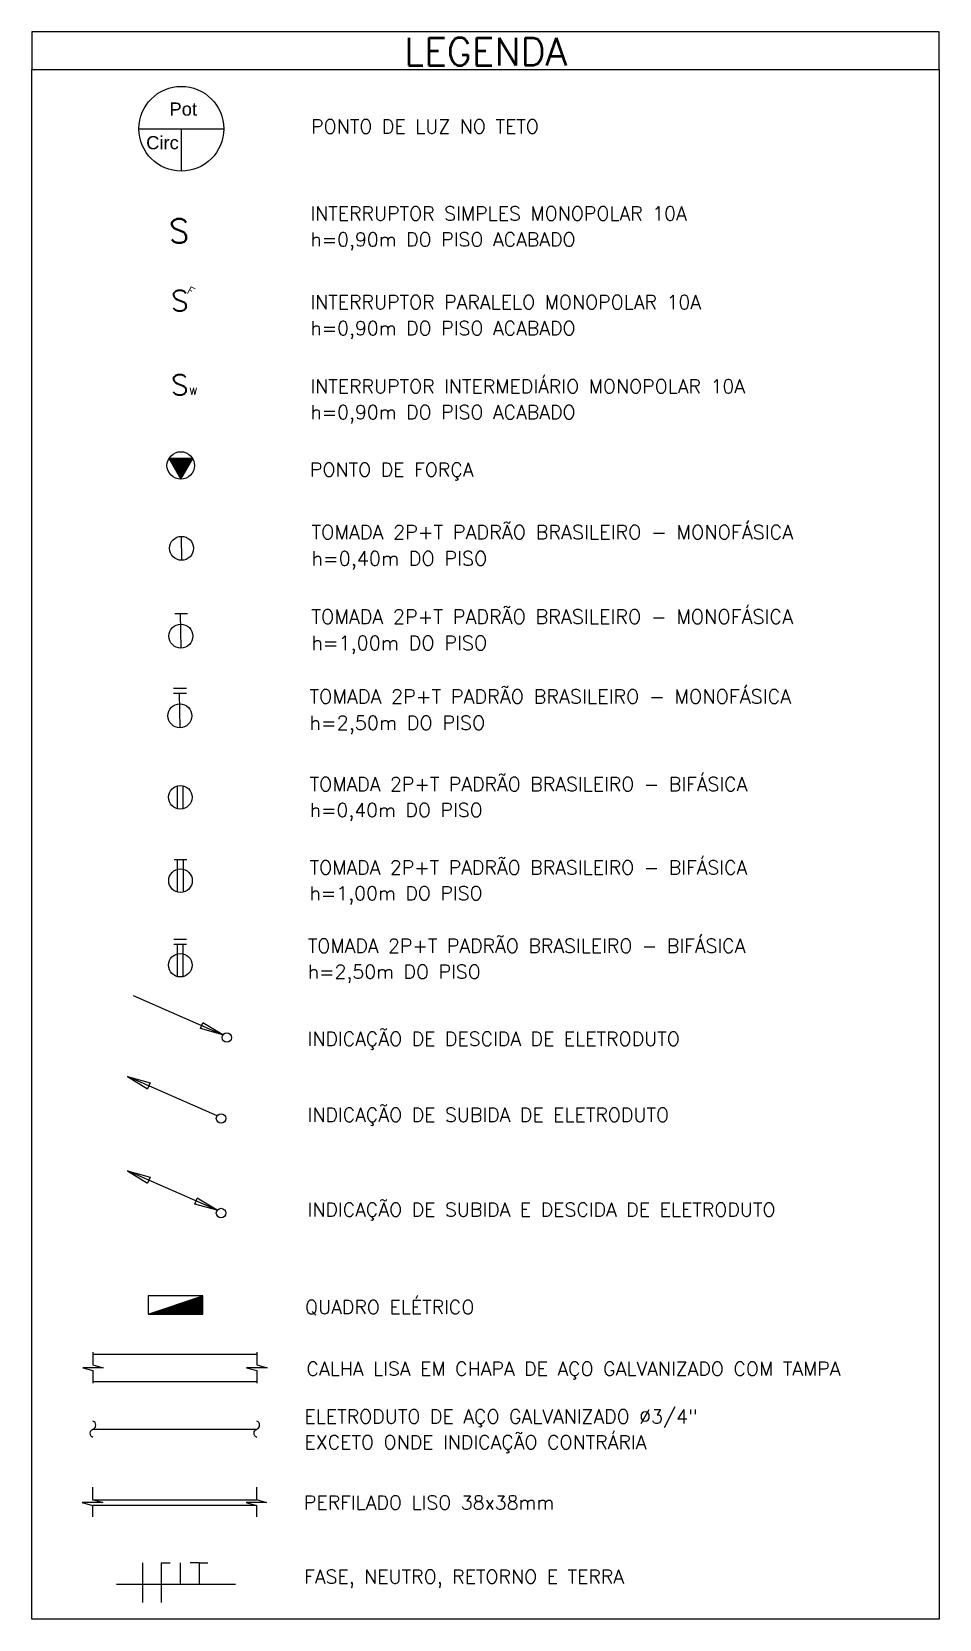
# Model space of a CAD drawing. Header units: millimetres. Extents: x 5241 to 92615, y 2757 to 23071.
# Drawn here: x 81849 to 92615, y 3685 to 22527 of the extents above; entities that cross this region are included whole.
import ezdxf
from ezdxf.enums import TextEntityAlignment as Align

# ---------------------------------------------------------------- set-up
doc = ezdxf.new("R2010")
doc.units = ezdxf.units.MM
doc.styles.add('ROMANS', font='romans')
doc.styles.get("Standard").update_dxf_attribs({"font": 'arial.ttf'})

msp = doc.modelspace()

# ---------------------------------------------------------------- texts
at = {"style": 'ROMANS'}
for s, height, p in [('LEGENDA', 329.2, (86264, 22127, 148)), ('PONTO DE LUZ NO TETO', 164.59, (85163, 21320, 148)), ('S', 243, (83500, 18213, 164)), ('W', 85.1, (83722, 18216, 233)), ('FASE, NEUTRO, RETORNO E TERRA ', 164.59, (85080, 4108, 148))]:
    msp.add_text(s, height=height, dxfattribs=at).set_placement(p)
for s, p in [('Pot', (83482, 21531, 148)), ('Circ', (83206, 21132, 148))]:
    msp.add_text(s, height=156).set_placement(p)
for s, height, p in [('INTERRUPTOR SIMPLES MONOPOLAR 10A', 164.59, (85154, 20369, 90)), ('h=0,90m DO PISO ACABADO ', 164.59, (85154, 20062, 90)), ('INTERRUPTOR PARALELO MONOPOLAR 10A', 164.59, (85154, 19316, 90)), ('h=0,90m DO PISO ACABADO ', 164.59, (85154, 19009, 90)), ('INTERRUPTOR INTERMEDIÁRIO MONOPOLAR 10A', 164.59, (85154, 18318, 90)), ('h=0,90m DO PISO ACABADO ', 164.59, (85154, 18011, 90)), ('PONTO DE FORÇA ', 164.59, (85149, 17329, 270)), ('TOMADA 2P+T PADRÃO BRASILEIRO - MONOFÁSICA', 167.29, (85167, 16588, 148)), ('h=0,40m DO PISO', 167.29, (85167, 16276, 148)), ('TOMADA 2P+T PADRÃO BRASILEIRO - MONOFÁSICA', 167.29, (85165, 15584, 148)), ('h=1,00m DO PISO ', 167.29, (85165, 15272, 148)), ('TOMADA 2P+T PADRÃO BRASILEIRO - MONOFÁSICA', 167.29, (85143, 14637, 271)), ('h=2,50m DO PISO ', 167.29, (85143, 14325, 271)), ('TOMADA 2P+T PADRÃO BRASILEIRO - BIFÁSICA', 164.59, (85146, 13596, 360)), ('h=0,40m DO PISO', 164.59, (85146, 13289, 360)), ('TOMADA 2P+T PADRÃO BRASILEIRO - BIFÁSICA', 164.59, (85145, 12608, 360)), ('h=1,00m DO PISO', 164.59, (85145, 12301, 360)), ('TOMADA 2P+T PADRÃO BRASILEIRO - BIFÁSICA', 164.59, (85123, 11677, 481)), ('h=2,50m DO PISO', 164.59, (85123, 11370, 481)), ('INDICAÇÃO DE DESCIDA DE ELETRODUTO', 164.59, (85121, 10574, 571)), ('INDICAÇÃO DE SUBIDA DE ELETRODUTO', 164.59, (85121, 9671, 571)), ('INDICAÇÃO DE SUBIDA E DESCIDA DE ELETRODUTO', 164.59, (85121, 8546, 571)), ('QUADRO ELÉTRICO', 164.59, (85090, 7390)), ('CALHA LISA EM CHAPA DE AÇO GALVANIZADO COM TAMPA', 164.59, (85108, 6658)), ('ELETRODUTO DE AÇO GALVANIZADO Ø3/4"', 164.59, (85084, 6092, 90)), ('EXCETO ONDE INDICAÇÃO CONTRÁRIA', 164.59, (85084, 5785, 90)), ('PERFILADO LISO 38x38mm', 164.59, (85077, 5069))]:
    msp.add_text(s, height=height, dxfattribs=at).set_placement(p, align=Align.MIDDLE_LEFT)

# ---------------------------------------------------------------- blocks, each defined once
blk = doc.blocks.new('A$C565832A9')
blk.add_line((0, 0, -1.83), (8, 2.67, -1.83))
at = {"elevation": -1.83}
for points in [[(0, 0), (8, 0), (8, 2.67), (0, 2.67)], [(0.25, 0.04), (7.96, 2.61), (7.96, 0.04)], [(0.49, 0.08), (7.92, 2.56), (7.92, 0.08)], [(0.74, 0.12), (7.88, 2.5), (7.88, 0.12)], [(0.99, 0.16), (7.84, 2.44), (7.84, 0.16)], [(1.23, 0.2), (7.8, 2.39), (7.8, 0.2)], [(1.48, 0.24), (7.76, 2.33), (7.76, 0.24)], [(1.73, 0.28), (7.72, 2.28), (7.72, 0.28)], [(1.97, 0.32), (7.68, 2.22), (7.68, 0.32)], [(2.22, 0.36), (7.64, 2.17), (7.64, 0.36)], [(2.46, 0.4), (7.6, 2.11), (7.6, 0.4)], [(2.71, 0.44), (7.56, 2.06), (7.56, 0.44)], [(2.96, 0.48), (7.52, 2), (7.52, 0.48)], [(3.2, 0.52), (7.48, 1.95), (7.48, 0.52)], [(3.45, 0.56), (7.44, 1.89), (7.44, 0.56)], [(3.7, 0.6), (7.4, 1.83), (7.4, 0.6)], [(3.94, 0.64), (7.36, 1.78), (7.36, 0.64)], [(4.19, 0.68), (7.32, 1.72), (7.32, 0.68)], [(4.44, 0.72), (7.28, 1.67), (7.28, 0.72)], [(4.68, 0.76), (7.24, 1.61), (7.24, 0.76)], [(4.93, 0.8), (7.2, 1.56), (7.2, 0.8)], [(5.18, 0.84), (7.16, 1.5), (7.16, 0.84)], [(5.42, 0.88), (7.12, 1.45), (7.12, 0.88)], [(5.67, 0.92), (7.08, 1.39), (7.08, 0.92)], [(5.92, 0.96), (7.04, 1.33), (7.04, 0.96)], [(6.16, 1), (7, 1.28), (7, 1)], [(6.41, 1.04), (6.96, 1.22), (6.96, 1.04)], [(6.66, 1.08), (6.92, 1.17), (6.92, 1.08)]]:
    blk.add_lwpolyline(points, close=True, dxfattribs=at)
blk = doc.blocks.new('A$C605C6A25')
for p, q in [((0.8, 5.55, 4.1), (2.65, 5.55, 4.1)), ((0.8, 4.82, 4.1), (2.65, 4.82, 4.1)), ((1.3, 0.05, 4.1), (1.3, 4.82, 4.1)), ((2.15, 0.05, 4.1), (2.15, 4.82, 4.1))]:
    blk.add_line(p, q)
blk.add_ellipse((1.73, 1.72, 4.1), major_axis=(1.22, 1.22), ratio=1, start_param=0.785398, end_param=7.068583)
blk = doc.blocks.new('A$C765F327F')
for p, q in [((0.8, 4.82, 4.1), (2.65, 4.82, 4.1)), ((1.3, 0.05, 4.1), (1.3, 4.82, 4.1)), ((2.15, 0.05, 4.1), (2.15, 4.82, 4.1))]:
    blk.add_line(p, q)
blk.add_ellipse((1.73, 1.72, 4.1), major_axis=(1.22, 1.22), ratio=1, start_param=0.785398, end_param=7.068583)
blk = doc.blocks.new('A$C7E467FEF')
for p, q in [((1.3, 0.05, 4.1), (1.3, 3.4, 4.1)), ((2.15, 0.04, 4.1), (2.15, 3.39, 4.1))]:
    blk.add_line(p, q)
blk.add_ellipse((1.73, 1.72, 4.1), major_axis=(-1.22, 1.22), ratio=1, start_param=-0.787356, end_param=5.495829)
blk = doc.blocks.new('A$C04D97174')
for p, q in [((0.84, 5.81, 1.51), (2.71, 5.81, 1.51)), ((0.84, 5.07, 1.51), (2.71, 5.07, 1.51)), ((1.78, 0, 1.51), (1.71, 5.07, 1.51))]:
    blk.add_line(p, q)
blk.add_ellipse((1.75, 1.76, 1.51), major_axis=(1.24, 1.24), ratio=1, start_param=0.78344, end_param=7.066625)
blk = doc.blocks.new('A$C21665913')
for p, q in [((0.84, 5.07, 1.51), (2.71, 5.07, 1.51)), ((1.78, 0, 1.51), (1.71, 5.07, 1.51))]:
    blk.add_line(p, q)
blk.add_ellipse((1.75, 1.76, 1.51), major_axis=(1.24, 1.24), ratio=1, start_param=0.78344, end_param=7.066625)
blk = doc.blocks.new('A$C285C2E24')
blk.add_line((1.78, 0, 1.51), (1.73, 3.51, 1.51))
blk.add_ellipse((1.75, 1.76, 1.51), major_axis=(1.24, 1.24), ratio=1, start_param=0.78344, end_param=7.066625)
blk = doc.blocks.new('A$C72994786')
for p, q in [((3.77, 3.05, 1.51), (0.29, 3.07, 1.51)), ((0.29, 3.07, 1.51), (2.02, 0.02, 1.51)), ((3.74, 3.04, 1.51), (0.32, 3.05, 1.51)), ((0.32, 3.05, 1.51), (2.02, 0.05, 1.51)), ((3.71, 3.02, 1.51), (0.35, 3.03, 1.51)), ((0.35, 3.03, 1.51), (2.02, 0.08, 1.51)), ((3.68, 3, 1.51), (0.38, 3.01, 1.51)), ((0.38, 3.01, 1.51), (2.02, 0.12, 1.51)), ((3.65, 2.99, 1.51), (0.41, 3, 1.51)), ((0.41, 3, 1.51), (2.02, 0.15, 1.51)), ((3.62, 2.97, 1.51), (0.44, 2.98, 1.51)), ((0.44, 2.98, 1.51), (2.02, 0.19, 1.51)), ((3.59, 2.95, 1.51), (0.47, 2.96, 1.51)), ((0.47, 2.96, 1.51), (2.02, 0.22, 1.51)), ((3.58, 2.95, 1.51), (0.48, 2.96, 1.51)), ((0.48, 2.96, 1.51), (2.02, 0.24, 1.51)), ((3.56, 2.93, 1.51), (0.5, 2.94, 1.51)), ((0.5, 2.94, 1.51), (2.02, 0.27, 1.51)), ((3.54, 2.92, 1.51), (0.52, 2.93, 1.51)), ((0.52, 2.93, 1.51), (2.02, 0.29, 1.51)), ((3.52, 2.91, 1.51), (0.54, 2.92, 1.51)), ((0.54, 2.92, 1.51), (2.02, 0.31, 1.51)), ((3.5, 2.9, 1.51), (0.56, 2.91, 1.51)), ((0.56, 2.91, 1.51), (2.02, 0.33, 1.51)), ((3.48, 2.89, 1.51), (0.58, 2.9, 1.51)), ((0.58, 2.9, 1.51), (2.02, 0.36, 1.51)), ((3.46, 2.88, 1.51), (0.6, 2.89, 1.51)), ((0.6, 2.89, 1.51), (2.02, 0.38, 1.51)), ((3.44, 2.87, 1.51), (0.62, 2.88, 1.51)), ((0.62, 2.88, 1.51), (2.02, 0.4, 1.51)), ((3.42, 2.86, 1.51), (0.64, 2.87, 1.51)), ((0.64, 2.87, 1.51), (2.02, 0.42, 1.51)), ((3.4, 2.84, 1.51), (0.66, 2.85, 1.51)), ((0.66, 2.85, 1.51), (2.02, 0.45, 1.51)), ((3.38, 2.83, 1.51), (0.68, 2.84, 1.51)), ((0.68, 2.84, 1.51), (2.02, 0.47, 1.51)), ((3.36, 2.82, 1.51), (0.7, 2.83, 1.51)), ((0.7, 2.83, 1.51), (2.02, 0.49, 1.51)), ((3.34, 2.81, 1.51), (0.72, 2.82, 1.51)), ((0.72, 2.82, 1.51), (2.02, 0.52, 1.51)), ((3.32, 2.8, 1.51), (0.73, 2.81, 1.51)), ((0.73, 2.81, 1.51), (2.02, 0.54, 1.51)), ((3.31, 2.79, 1.51), (0.75, 2.8, 1.51)), ((0.75, 2.8, 1.51), (2.02, 0.56, 1.51)), ((3.29, 2.78, 1.51), (0.77, 2.79, 1.51)), ((0.77, 2.79, 1.51), (2.02, 0.58, 1.51)), ((3.27, 2.77, 1.51), (0.79, 2.77, 1.51)), ((0.79, 2.77, 1.51), (2.02, 0.61, 1.51)), ((3.25, 2.76, 1.51), (0.81, 2.76, 1.51)), ((0.81, 2.76, 1.51), (2.02, 0.63, 1.51)), ((3.23, 2.74, 1.51), (0.83, 2.75, 1.51)), ((0.83, 2.75, 1.51), (2.02, 0.65, 1.51)), ((3.21, 2.73, 1.51), (0.85, 2.74, 1.51)), ((0.85, 2.74, 1.51), (2.02, 0.67, 1.51)), ((3.19, 2.72, 1.51), (0.87, 2.73, 1.51)), ((0.87, 2.73, 1.51), (2.02, 0.7, 1.51)), ((3.17, 2.71, 1.51), (0.89, 2.72, 1.51)), ((0.89, 2.72, 1.51), (2.02, 0.72, 1.51)), ((3.15, 2.7, 1.51), (0.91, 2.71, 1.51)), ((0.91, 2.71, 1.51), (2.02, 0.74, 1.51)), ((3.13, 2.69, 1.51), (0.93, 2.7, 1.51)), ((0.93, 2.7, 1.51), (2.02, 0.76, 1.51)), ((3.11, 2.68, 1.51), (0.95, 2.68, 1.51)), ((0.95, 2.68, 1.51), (2.02, 0.79, 1.51)), ((3.09, 2.67, 1.51), (0.97, 2.67, 1.51)), ((0.97, 2.67, 1.51), (2.02, 0.81, 1.51)), ((3.07, 2.65, 1.51), (0.99, 2.66, 1.51)), ((0.99, 2.66, 1.51), (2.02, 0.83, 1.51)), ((3.05, 2.64, 1.51), (1.01, 2.65, 1.51)), ((1.01, 2.65, 1.51), (2.02, 0.86, 1.51)), ((3.03, 2.63, 1.51), (1.03, 2.64, 1.51)), ((1.03, 2.64, 1.51), (2.02, 0.88, 1.51)), ((3.01, 2.62, 1.51), (1.04, 2.63, 1.51)), ((1.04, 2.63, 1.51), (2.02, 0.9, 1.51)), ((2.99, 2.61, 1.51), (1.06, 2.62, 1.51)), ((1.06, 2.62, 1.51), (2.02, 0.92, 1.51)), ((2.98, 2.6, 1.51), (1.08, 2.6, 1.51)), ((1.08, 2.6, 1.51), (2.02, 0.95, 1.51)), ((2.96, 2.59, 1.51), (1.1, 2.59, 1.51)), ((1.1, 2.59, 1.51), (2.02, 0.97, 1.51)), ((2.94, 2.58, 1.51), (1.12, 2.58, 1.51)), ((1.12, 2.58, 1.51), (2.02, 0.99, 1.51)), ((2.92, 2.57, 1.51), (1.14, 2.57, 1.51)), ((1.14, 2.57, 1.51), (2.02, 1.01, 1.51)), ((2.9, 2.55, 1.51), (1.16, 2.56, 1.51)), ((1.16, 2.56, 1.51), (2.02, 1.04, 1.51)), ((2.88, 2.54, 1.51), (1.18, 2.55, 1.51)), ((1.18, 2.55, 1.51), (2.02, 1.06, 1.51)), ((2.86, 2.53, 1.51), (1.2, 2.54, 1.51)), ((1.2, 2.54, 1.51), (2.02, 1.08, 1.51)), ((2.84, 2.52, 1.51), (1.22, 2.53, 1.51)), ((1.22, 2.53, 1.51), (2.02, 1.11, 1.51)), ((2.82, 2.51, 1.51), (1.24, 2.51, 1.51)), ((1.24, 2.51, 1.51), (2.02, 1.13, 1.51)), ((2.8, 2.5, 1.51), (1.26, 2.5, 1.51)), ((1.26, 2.5, 1.51), (2.02, 1.15, 1.51)), ((2.78, 2.49, 1.51), (1.28, 2.49, 1.51)), ((1.28, 2.49, 1.51), (2.02, 1.17, 1.51)), ((2.76, 2.48, 1.51), (1.3, 2.48, 1.51)), ((1.3, 2.48, 1.51), (2.02, 1.2, 1.51)), ((2.74, 2.46, 1.51), (1.32, 2.47, 1.51)), ((1.32, 2.47, 1.51), (2.02, 1.22, 1.51)), ((2.72, 2.45, 1.51), (1.33, 2.46, 1.51)), ((1.33, 2.46, 1.51), (2.02, 1.24, 1.51)), ((2.7, 2.44, 1.51), (1.35, 2.45, 1.51)), ((1.35, 2.45, 1.51), (2.02, 1.26, 1.51)), ((2.68, 2.43, 1.51), (1.37, 2.44, 1.51)), ((1.37, 2.44, 1.51), (2.02, 1.29, 1.51)), ((2.66, 2.42, 1.51), (1.39, 2.42, 1.51)), ((1.39, 2.42, 1.51), (2.02, 1.31, 1.51)), ((2.64, 2.41, 1.51), (1.41, 2.41, 1.51)), ((1.41, 2.41, 1.51), (2.02, 1.33, 1.51)), ((2.63, 2.4, 1.51), (1.43, 2.4, 1.51)), ((1.43, 2.4, 1.51), (2.02, 1.35, 1.51)), ((2.61, 2.39, 1.51), (1.45, 2.39, 1.51)), ((1.45, 2.39, 1.51), (2.02, 1.38, 1.51)), ((2.59, 2.37, 1.51), (1.47, 2.38, 1.51)), ((1.47, 2.38, 1.51), (2.02, 1.4, 1.51)), ((2.57, 2.36, 1.51), (1.49, 2.37, 1.51)), ((1.49, 2.37, 1.51), (2.02, 1.42, 1.51)), ((2.55, 2.35, 1.51), (1.51, 2.36, 1.51)), ((1.51, 2.36, 1.51), (2.02, 1.45, 1.51)), ((2.53, 2.34, 1.51), (1.53, 2.34, 1.51)), ((1.53, 2.34, 1.51), (2.02, 1.47, 1.51)), ((2.51, 2.33, 1.51), (1.55, 2.33, 1.51)), ((1.55, 2.33, 1.51), (2.03, 1.49, 1.51)), ((2.02, 0.02, 1.51), (3.77, 3.05, 1.51)), ((2.02, 0.05, 1.51), (3.74, 3.04, 1.51)), ((2.02, 0.08, 1.51), (3.71, 3.02, 1.51)), ((2.02, 0.12, 1.51), (3.68, 3, 1.51)), ((2.02, 0.15, 1.51), (3.65, 2.99, 1.51)), ((2.02, 0.19, 1.51), (3.62, 2.97, 1.51)), ((2.02, 0.22, 1.51), (3.59, 2.95, 1.51)), ((2.02, 0.24, 1.51), (3.58, 2.95, 1.51)), ((2.02, 0.27, 1.51), (3.56, 2.93, 1.51)), ((2.02, 0.29, 1.51), (3.54, 2.92, 1.51)), ((2.02, 0.31, 1.51), (3.52, 2.91, 1.51)), ((2.02, 0.33, 1.51), (3.5, 2.9, 1.51)), ((2.02, 0.36, 1.51), (3.48, 2.89, 1.51)), ((2.02, 0.38, 1.51), (3.46, 2.88, 1.51)), ((2.02, 0.4, 1.51), (3.44, 2.87, 1.51)), ((2.02, 0.42, 1.51), (3.42, 2.86, 1.51)), ((2.02, 0.45, 1.51), (3.4, 2.84, 1.51)), ((2.02, 0.47, 1.51), (3.38, 2.83, 1.51)), ((2.02, 0.49, 1.51), (3.36, 2.82, 1.51)), ((2.02, 0.52, 1.51), (3.34, 2.81, 1.51)), ((2.02, 0.54, 1.51), (3.32, 2.8, 1.51)), ((2.02, 0.56, 1.51), (3.31, 2.79, 1.51)), ((2.02, 0.58, 1.51), (3.29, 2.78, 1.51)), ((2.02, 0.61, 1.51), (3.27, 2.77, 1.51)), ((2.02, 0.63, 1.51), (3.25, 2.76, 1.51)), ((2.02, 0.65, 1.51), (3.23, 2.74, 1.51)), ((2.02, 0.67, 1.51), (3.21, 2.73, 1.51)), ((2.02, 0.7, 1.51), (3.19, 2.72, 1.51)), ((2.02, 0.72, 1.51), (3.17, 2.71, 1.51)), ((2.02, 0.74, 1.51), (3.15, 2.7, 1.51)), ((2.02, 0.76, 1.51), (3.13, 2.69, 1.51)), ((2.02, 0.79, 1.51), (3.11, 2.68, 1.51)), ((2.02, 0.81, 1.51), (3.09, 2.67, 1.51)), ((2.02, 0.83, 1.51), (3.07, 2.65, 1.51)), ((2.02, 0.86, 1.51), (3.05, 2.64, 1.51)), ((2.02, 0.88, 1.51), (3.03, 2.63, 1.51)), ((2.02, 0.9, 1.51), (3.01, 2.62, 1.51)), ((2.02, 0.92, 1.51), (2.99, 2.61, 1.51)), ((2.02, 0.95, 1.51), (2.98, 2.6, 1.51)), ((2.02, 0.97, 1.51), (2.96, 2.59, 1.51)), ((2.02, 0.99, 1.51), (2.94, 2.58, 1.51)), ((2.02, 1.01, 1.51), (2.92, 2.57, 1.51)), ((2.02, 1.04, 1.51), (2.9, 2.55, 1.51)), ((2.02, 1.06, 1.51), (2.88, 2.54, 1.51)), ((2.02, 1.08, 1.51), (2.86, 2.53, 1.51)), ((2.02, 1.11, 1.51), (2.84, 2.52, 1.51)), ((2.02, 1.13, 1.51), (2.82, 2.51, 1.51)), ((2.02, 1.15, 1.51), (2.8, 2.5, 1.51)), ((2.02, 1.17, 1.51), (2.78, 2.49, 1.51)), ((2.02, 1.2, 1.51), (2.76, 2.48, 1.51)), ((2.02, 1.22, 1.51), (2.74, 2.46, 1.51)), ((2.02, 1.24, 1.51), (2.72, 2.45, 1.51)), ((2.02, 1.26, 1.51), (2.7, 2.44, 1.51)), ((2.02, 1.29, 1.51), (2.68, 2.43, 1.51)), ((2.02, 1.31, 1.51), (2.66, 2.42, 1.51)), ((2.02, 1.33, 1.51), (2.64, 2.41, 1.51)), ((2.02, 1.35, 1.51), (2.63, 2.4, 1.51)), ((2.02, 1.38, 1.51), (2.61, 2.39, 1.51)), ((2.02, 1.4, 1.51), (2.59, 2.37, 1.51)), ((2.02, 1.42, 1.51), (2.57, 2.36, 1.51)), ((2.02, 1.45, 1.51), (2.55, 2.35, 1.51)), ((2.02, 1.47, 1.51), (2.53, 2.34, 1.51)), ((2.03, 1.49, 1.51), (2.51, 2.33, 1.51)), ((2.49, 2.32, 1.51), (1.57, 2.32, 1.51)), ((1.57, 2.32, 1.51), (2.03, 1.51, 1.51)), ((2.47, 2.31, 1.51), (1.59, 2.31, 1.51)), ((1.59, 2.31, 1.51), (2.03, 1.54, 1.51)), ((2.45, 2.3, 1.51), (1.61, 2.3, 1.51)), ((1.61, 2.3, 1.51), (2.03, 1.56, 1.51)), ((2.43, 2.29, 1.51), (1.62, 2.29, 1.51)), ((1.62, 2.29, 1.51), (2.03, 1.58, 1.51)), ((2.41, 2.27, 1.51), (1.64, 2.28, 1.51)), ((1.64, 2.28, 1.51), (2.03, 1.6, 1.51)), ((2.39, 2.26, 1.51), (1.66, 2.27, 1.51)), ((1.66, 2.27, 1.51), (2.03, 1.63, 1.51)), ((2.37, 2.25, 1.51), (1.68, 2.25, 1.51)), ((1.68, 2.25, 1.51), (2.03, 1.65, 1.51)), ((2.35, 2.24, 1.51), (1.7, 2.24, 1.51)), ((1.7, 2.24, 1.51), (2.03, 1.67, 1.51)), ((2.33, 2.23, 1.51), (1.72, 2.23, 1.51)), ((1.72, 2.23, 1.51), (2.03, 1.69, 1.51)), ((2.31, 2.22, 1.51), (1.74, 2.22, 1.51)), ((1.74, 2.22, 1.51), (2.03, 1.72, 1.51)), ((2.3, 2.21, 1.51), (1.76, 2.21, 1.51)), ((1.76, 2.21, 1.51), (2.03, 1.74, 1.51)), ((2.28, 2.2, 1.51), (1.78, 2.2, 1.51)), ((1.78, 2.2, 1.51), (2.03, 1.76, 1.51)), ((2.26, 2.18, 1.51), (1.8, 2.19, 1.51)), ((1.8, 2.19, 1.51), (2.03, 1.79, 1.51)), ((2.24, 2.17, 1.51), (1.82, 2.17, 1.51)), ((1.82, 2.17, 1.51), (2.03, 1.81, 1.51)), ((2.22, 2.16, 1.51), (1.84, 2.16, 1.51)), ((1.84, 2.16, 1.51), (2.03, 1.83, 1.51)), ((2.2, 2.15, 1.51), (1.86, 2.15, 1.51)), ((1.86, 2.15, 1.51), (2.03, 1.85, 1.51)), ((2.18, 2.14, 1.51), (1.88, 2.14, 1.51)), ((1.88, 2.14, 1.51), (2.03, 1.88, 1.51)), ((2.16, 2.13, 1.51), (1.9, 2.13, 1.51)), ((1.9, 2.13, 1.51), (2.03, 1.9, 1.51)), ((2.14, 2.12, 1.51), (1.92, 2.12, 1.51)), ((1.92, 2.12, 1.51), (2.03, 1.92, 1.51)), ((2.12, 2.11, 1.51), (1.93, 2.11, 1.51)), ((1.93, 2.11, 1.51), (2.03, 1.94, 1.51)), ((2.1, 2.1, 1.51), (1.95, 2.1, 1.51)), ((1.95, 2.1, 1.51), (2.03, 1.97, 1.51)), ((2.08, 2.08, 1.51), (1.97, 2.08, 1.51)), ((1.97, 2.08, 1.51), (2.03, 1.99, 1.51)), ((2.06, 2.07, 1.51), (1.99, 2.07, 1.51)), ((1.99, 2.07, 1.51), (2.03, 2.01, 1.51)), ((2.04, 2.06, 1.51), (2.01, 2.06, 1.51)), ((2.01, 2.06, 1.51), (2.03, 2.03, 1.51)), ((2.02, 1.13, 1.51), (2.02, 1.13, 1.51)), ((2.03, 1.51, 1.51), (2.49, 2.32, 1.51)), ((2.03, 1.54, 1.51), (2.47, 2.31, 1.51)), ((2.03, 1.56, 1.51), (2.45, 2.3, 1.51)), ((2.03, 1.58, 1.51), (2.43, 2.29, 1.51)), ((2.03, 1.6, 1.51), (2.41, 2.27, 1.51)), ((2.03, 1.63, 1.51), (2.39, 2.26, 1.51)), ((2.03, 1.65, 1.51), (2.37, 2.25, 1.51)), ((2.03, 1.67, 1.51), (2.35, 2.24, 1.51)), ((2.03, 1.69, 1.51), (2.33, 2.23, 1.51)), ((2.03, 1.72, 1.51), (2.31, 2.22, 1.51)), ((2.03, 1.74, 1.51), (2.3, 2.21, 1.51)), ((2.03, 1.76, 1.51), (2.28, 2.2, 1.51)), ((2.03, 1.79, 1.51), (2.26, 2.18, 1.51)), ((2.03, 1.81, 1.51), (2.24, 2.17, 1.51)), ((2.03, 1.83, 1.51), (2.22, 2.16, 1.51)), ((2.03, 1.85, 1.51), (2.2, 2.15, 1.51)), ((2.03, 1.88, 1.51), (2.18, 2.14, 1.51)), ((2.03, 1.9, 1.51), (2.16, 2.13, 1.51)), ((2.03, 1.92, 1.51), (2.14, 2.12, 1.51)), ((2.03, 1.94, 1.51), (2.12, 2.11, 1.51)), ((2.03, 1.97, 1.51), (2.1, 2.1, 1.51)), ((2.03, 1.99, 1.51), (2.08, 2.08, 1.51)), ((2.03, 2.01, 1.51), (2.06, 2.07, 1.51)), ((2.03, 2.03, 1.51), (2.04, 2.06, 1.51)), ((2.03, 2.06, 1.51), (2.03, 2.06, 1.51)), ((2.03, 2.06, 1.51), (2.03, 2.06, 1.51))]:
    blk.add_line(p, q)
blk.add_circle((2.02, 2.02, 1.51), 2.02)
at = {"style": 'ROMANS', "flags": 1}
for tag, p in [('POT', (1.87, 2.33, 1.51)), ('RES', (1.86, 1.58, 1.51)), ('FIX', (1.87, 1.96, 1.51))]:
    blk.add_attdef(tag, p, '', height=0.114, rotation=359.8101, dxfattribs=at)
blk = doc.blocks.new('A$C7CF51308')
at = {"style": 'ROMANS'}
blk.add_text('S', height=3, dxfattribs=at).set_placement((-0.43, 0, 0.19))
blk.add_text('F', height=1.14, rotation=330, dxfattribs=at).set_placement((1.81, 2.68, 0.19))
blk = doc.blocks.new('A$C38B50142')
at = {"style": 'ROMANS'}
blk.add_text('S', height=3.5, dxfattribs=at).set_placement((-0.5, 0, -0.72))

# ---------------------------------------------------------------- linework, layer by layer
for p, q in [((83119, 21375, 148), (84126, 21375, 148)), ((83623, 21375, 148), (83623, 20871, 148)), ((83053, 11087, 571), (84116, 10619, 571)), ((84116, 10619, 571), (83880, 10765, 571)), ((84116, 10619, 571), (83849, 10695, 571)), ((84048, 9659, 571), (82985, 10127, 571)), ((82985, 10127, 571), (83252, 10051, 571)), ((82985, 10127, 571), (83221, 9982, 571)), ((84048, 8538, 571), (82985, 9006, 571)), ((82985, 9006, 571), (83252, 8930, 571)), ((82985, 9006, 571), (83221, 8860, 571)), ((84048, 8538, 571), (83812, 8683, 571)), ((84048, 8538, 571), (83782, 8613, 571)), ((82575, 6855, 90), (82575, 6705, 90)), ((82575, 6832, 90), (84519, 6832, 90)), ((84519, 6855, 90), (84519, 6705, 90)), ((82697, 6670, 90), (82454, 6670, 90)), ((82454, 6670, 90), (82575, 6635, 90)), ((82575, 6705, 90), (82697, 6670, 90)), ((82575, 6635, 90), (82575, 6485, 90)), ((84641, 6670, 90), (84398, 6670, 90)), ((84398, 6670, 90), (84519, 6635, 90)), ((84519, 6705, 90), (84641, 6670, 90)), ((84519, 6635, 90), (84519, 6485, 90)), ((82575, 6508, 90), (84519, 6508, 90)), ((82575, 5940, 90), (84519, 5940, 90)), ((82569, 5254, 90), (82569, 5104, 90)), ((82569, 5104, 90), (82690, 5069, 90)), ((82569, 5101, 90), (84513, 5101, 90)), ((84513, 5254, 90), (84513, 5104, 90)), ((84513, 5104, 90), (84634, 5069, 90)), ((82690, 5069, 90), (82447, 5069, 90)), ((82447, 5069, 90), (82569, 5034, 90)), ((84513, 5036, 90), (82569, 5036, 90)), ((82569, 5034, 90), (82569, 4899, 90)), ((84634, 5069, 90), (84391, 5069, 90)), ((84391, 5069, 90), (84513, 5034, 90)), ((84513, 5034, 90), (84513, 4899, 90)), ((83161, 4355, 148), (83161, 3884, 148)), ((83385, 4355, 148), (83385, 3884, 148)), ((83385, 4355, 148), (83489, 4355, 148)), ((83609, 4355, 148), (83609, 4099, 148)), ((83833, 4355, 148), (83729, 4355, 148)), ((83833, 4355, 148), (83833, 4099, 148)), ((83833, 4355, 148), (83937, 4355, 148)), ((82852, 4099, 148), (84266, 4099, 148))]:
    msp.add_line(p, q)
at = {"linetype": 'Continuous'}
for p, q in [((83849, 10695, 571), (83880, 10765, 571)), ((83252, 10051, 571), (83221, 9982, 571)), ((83252, 8930, 571), (83221, 8860, 571)), ((83782, 8613, 571), (83812, 8683, 571))]:
    msp.add_line(p, q, dxfattribs=at)
at = {"elevation": 148}
for points in [[(81849, 22077), (92615, 22077), (92615, 22527), (81849, 22527)], [(81849, 22077), (92615, 22077), (92615, 3685), (81849, 3685)]]:
    msp.add_lwpolyline(points, close=True, dxfattribs=at)
at = {"elevation": 90}
for points in [[(82575, 5843, -0.68668), (82575, 5940, 0.68668), (82575, 6037)], [(84519, 5843, -0.68668), (84519, 5940, 0.68668), (84519, 6037)]]:
    msp.add_lwpolyline(points, format="xyb", dxfattribs=at)
for centre, radius in [((83623, 21375, 148), 503), ((84162, 10588, 571), 55.9), ((84094, 9628, 571), 55.9), ((84094, 8506, 571), 55.9)]:
    msp.add_circle(centre, radius)

# ---------------------------------------------------------------- block references
at = {"xscale": 81.00000000000001, "yscale": 81.00000000000001, "zscale": 81.00000000000001}
for name, p in [('A$C38B50142', (83516, 20021, 148)), ('A$C7CF51308', (83535, 19211, 148)), ('A$C72994786', (83453, 17215, 148)), ('A$C285C2E24', (83484, 16253, 148)), ('A$C21665913', (83476, 15211, 148)), ('A$C04D97174', (83464, 14265, 148)), ('A$C7E467FEF', (83471, 13301, 148)), ('A$C765F327F', (83473, 12311, 148)), ('A$C605C6A25', (83471, 11308, 148)), ('A$C565832A9', (83230, 7307))]:
    msp.add_blockref(name, p, dxfattribs=at)

msp.set_redraw_order([(e.dxf.handle, doc.entitydb.next_handle()) for e in msp.query("TEXT MTEXT ATTDEF DIMENSION ARC_DIMENSION")])  # texts and dimensions are drawn at this point

doc.saveas('drawing.dxf')
